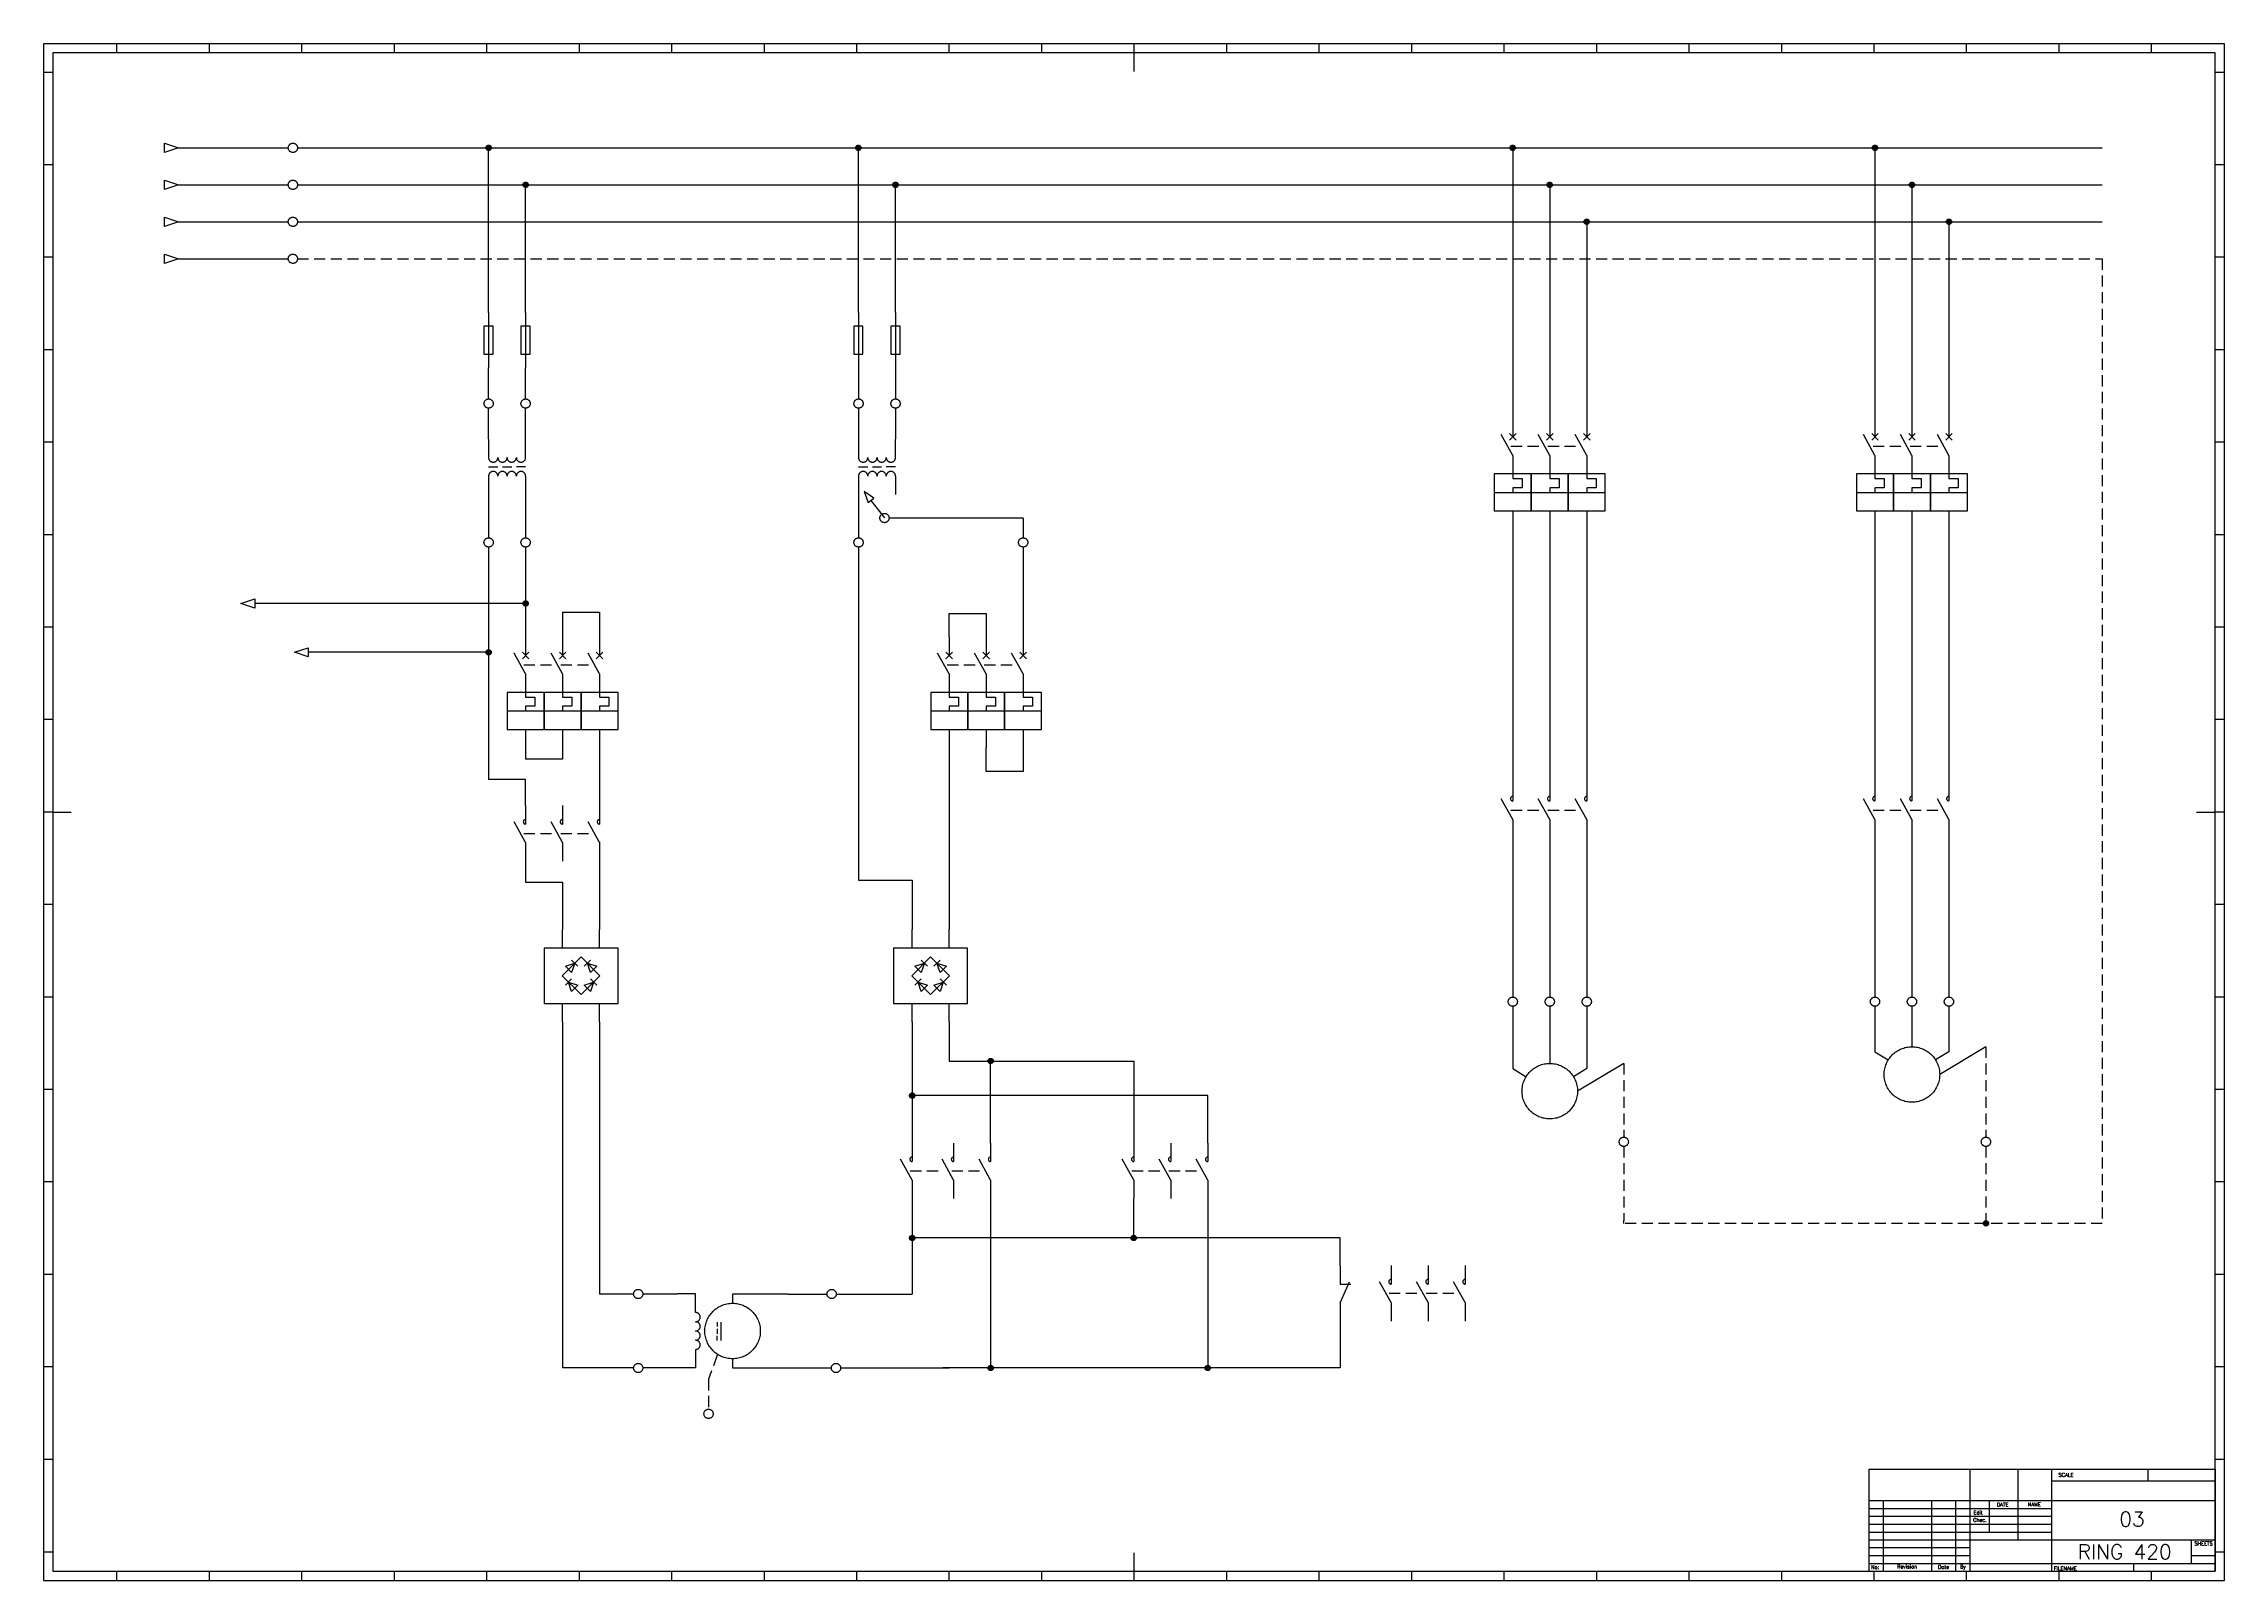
# Paper-space layout 'IEC A0 Title Block' of a CAD drawing. Extents: x 5 to 1184, y 5 to 836.
# The model-space entities are those that its viewports show. They can reach past a viewport. Long polylines and large blocks are cut down to what shows.
import ezdxf
from ezdxf.enums import TextEntityAlignment as Align

# ---------------------------------------------------------------- set-up
doc = ezdxf.new("R2010")
doc.units = 0
doc.header["$LTSCALE"] = 12
doc.linetypes.add('DASHED', pattern=[0.75, 0.5, -0.25])
for name, color, linetype in [('025', 1, 'Continuous'), ('035', 5, 'Continuous'), ('07', 7, 'Continuous'), ('DESC', 1, 'Continuous'), ('DESCCHILD', 20, 'Continuous'), ('LINK', 9, 'DASHED'), ('MISC', 2, 'Continuous'), ('RED_2.5mm^2', 1, 'Continuous'), ('SYMS', 7, 'Continuous'), ('TAGS', 51, 'Continuous'), ('TERMS', 4, 'Continuous'), ('WIRENO', 70, 'Continuous'), ('WIREREF', 61, 'Continuous'), ('WIREREF_DEST', 61, 'Continuous'), ('XREF', 7, 'Continuous'), ('XREFCHILD', 134, 'Continuous')]:
    doc.layers.add(name, color=color, linetype=linetype)
doc.styles.add('ISO Proportional', font='isocp.shx')
doc.styles.add('WD', font='romans.shx')
doc.styles.add('WD_IEC', font='isocp2.shx', dxfattribs={"width": 0.9, "height": 4})

psp = doc.layouts.new('IEC A0 Title Block')

msp = doc.modelspace()

# ---------------------------------------------------------------- texts
at = {"layer": 'RED_2.5mm^2', "char_height": 7, "attachment_point": 1}
for insert in [(216.4, 651.3), (476.8, 652.1), (276.3, 577.7), (413.8, 578.1), (765.7, 329.2), (964.1, 329), (320.2, 189.4), (428.7, 189.4)]:
    msp.add_mtext_dynamic_manual_height_columns('{\\fArial|b0|i0|c0|p34;\\C0;X1}', width=22.241, gutter_width=35, heights=[0], dxfattribs=dict(at, insert=insert))

# ---------------------------------------------------------------- blocks, each defined once
blk = doc.blocks.new('IEC_border_a0')
at = {"layer": '035', "color": 0}
for p, q in [((0, 841), (0, 0)), ((1189, 841), (0, 841)), ((105, 841), (105, 836)), ((1189, 0), (1189, 841)), ((44.5, 836), (44.5, 831)), ((94.5, 836), (94.5, 831)), ((144.5, 836), (144.5, 831)), ((194.5, 836), (194.5, 831)), ((244.5, 836), (244.5, 831)), ((294.5, 836), (294.5, 831)), ((344.5, 836), (344.5, 831)), ((394.5, 836), (394.5, 831)), ((444.5, 836), (444.5, 831)), ((494.5, 836), (494.5, 831)), ((544.5, 836), (544.5, 831)), ((594.5, 836), (594.5, 831)), ((644.5, 836), (644.5, 831)), ((694.5, 836), (694.5, 831)), ((744.5, 836), (744.5, 831)), ((794.5, 836), (794.5, 831)), ((844.5, 836), (844.5, 831)), ((894.5, 836), (894.5, 831)), ((944.5, 836), (944.5, 831)), ((994.5, 836), (994.5, 831)), ((1044.5, 836), (1044.5, 831)), ((1094.5, 836), (1094.5, 831)), ((1144.5, 836), (1144.5, 831)), ((10, 820.5), (5, 820.5)), ((1184, 820.5), (1179, 820.5)), ((10, 770.5), (5, 770.5)), ((1184, 770.5), (1179, 770.5)), ((10, 720.5), (5, 720.5)), ((1184, 720.5), (1179, 720.5)), ((10, 670.5), (5, 670.5)), ((1184, 670.5), (1179, 670.5)), ((10, 620.5), (5, 620.5)), ((1184, 620.5), (1179, 620.5)), ((0, 594), (5, 594)), ((10, 570.5), (5, 570.5)), ((1184, 570.5), (1179, 570.5)), ((10, 520.5), (5, 520.5)), ((1184, 520.5), (1179, 520.5)), ((10, 470.5), (5, 470.5)), ((1184, 470.5), (1179, 470.5)), ((10, 420.5), (5, 420.5)), ((1184, 420.5), (1179, 420.5)), ((1184, 420.5), (1179, 420.5)), ((10, 370.5), (5, 370.5)), ((1184, 370.5), (1179, 370.5)), ((10, 320.5), (5, 320.5)), ((1184, 320.5), (1179, 320.5)), ((0, 297), (5, 297)), ((10, 270.5), (5, 270.5)), ((1184, 270.5), (1179, 270.5)), ((1184, 270.5), (1179, 270.5)), ((10, 220.5), (5, 220.5)), ((1184, 220.5), (1179, 220.5)), ((10, 170.5), (5, 170.5)), ((1184, 170.5), (1179, 170.5)), ((10, 120.5), (5, 120.5)), ((1184, 120.5), (1179, 120.5)), ((10, 70.5), (5, 70.5)), ((1184, 70.5), (1179, 70.5)), ((10, 20.4), (5.1, 20.4)), ((1184, 20.4), (1179, 20.4)), ((0, 0), (1189, 0)), ((44.5, 10), (44.5, 5)), ((94.5, 10), (94.5, 5)), ((144.5, 10), (144.5, 5)), ((194.5, 10), (194.5, 5)), ((210, 0), (210, 5)), ((244.5, 10), (244.5, 5)), ((294.5, 10), (294.5, 5)), ((344.5, 10), (344.5, 5)), ((394.5, 10), (394.5, 5)), ((400, 0), (400, 5)), ((444.5, 10), (444.5, 5)), ((494.5, 10), (494.5, 5)), ((544.5, 10), (544.5, 5)), ((590, 0), (590, 5)), ((594.5, 10), (594.5, 5)), ((644.5, 10), (644.5, 5)), ((694.5, 10), (694.5, 5)), ((744.5, 10), (744.5, 5)), ((744.5, 10), (744.5, 5)), ((794.5, 10), (794.5, 5)), ((794.5, 0), (794.5, 5)), ((844.5, 10), (844.5, 5)), ((894.5, 10), (894.5, 5)), ((944.5, 10), (944.5, 5)), ((994.5, 10), (994.5, 5)), ((999, 0), (999, 5)), ((1044.5, 10), (1044.5, 5)), ((1094.5, 10), (1094.5, 5)), ((1144.5, 10), (1144.5, 5))]:
    blk.add_line(p, q, dxfattribs=at)
blk.add_lwpolyline([(10, 10), (1179, 10), (1179, 831), (10, 831)], close=True, dxfattribs=at)
at = {"layer": '07', "color": 0}
for p, q in [((594.5, 831), (594.5, 821)), ((10, 420.5), (20, 420.5)), ((1169, 420.5), (1179, 420.5)), ((594.5, 20), (594.5, 10))]:
    blk.add_line(p, q, dxfattribs=at)
blk.add_lwpolyline([(5, 5), (1184, 5), (1184, 836), (5, 836)], close=True, dxfattribs=at)
at = {"layer": '035', "color": 0, "style": 'ISO Proportional'}
for s, p in [('1', (18.3, 831.5)), ('2', (68.2, 831.5)), ('3', (118.2, 831.5)), ('4', (167.9, 831.5)), ('5', (218.3, 831.5)), ('6', (268.2, 831.5)), ('7', (318.2, 831.5)), ('8', (368.4, 831.5)), ('9', (418.5, 831.5)), ('10', (467.7, 831.5)), ('11', (517.5, 831.5)), ('12', (567.5, 831.5)), ('13', (618.4, 831.5)), ('14', (668.5, 831.5)), ('15', (717.7, 831.5)), ('16', (767.5, 831.5)), ('17', (817.7, 831.5)), ('18', (867.5, 831.5)), ('19', (917.5, 831.5)), ('20', (968.4, 831.5)), ('21', (1018.5, 831.5)), ('22', (1067.7, 831.5)), ('23', (1117.5, 831.5)), ('24', (1167.5, 831.5)), ('A', (6, 793.8)), ('A', (1180, 793.8)), ('B', (6, 743.8)), ('B', (1180, 743.8)), ('C', (6, 693.8)), ('C', (1180, 693.8)), ('D', (6, 643.8)), ('D', (1180, 643.8)), ('E', (6, 593.8)), ('E', (1180, 593.8)), ('F', (6, 543.8)), ('F', (1180, 543.8)), ('G', (6, 493.8)), ('G', (1180, 493.8)), ('H', (6, 443.8)), ('H', (1180, 443.8)), ('J', (6, 393.8)), ('J', (1180, 393.8)), ('K', (6, 343.8)), ('K', (1180, 343.8)), ('L', (6, 293.7)), ('L', (1180, 293.7)), ('M', (6, 243.7)), ('M', (1180, 243.7)), ('N', (6, 193.7)), ('N', (1180, 193.7)), ('P', (6, 143.7)), ('P', (1180, 143.7)), ('Q', (6, 93.7)), ('Q', (1180, 93.7)), ('R', (6.1, 43.7)), ('R', (1180, 43.7)), ('1', (18.3, 5.5)), ('2', (68.2, 5.5)), ('3', (118.2, 5.5)), ('4', (167.9, 5.5)), ('5', (218.3, 5.5)), ('6', (268.2, 5.5)), ('7', (318.2, 5.5)), ('8', (368.4, 5.5)), ('9', (418.5, 5.5)), ('10', (467.7, 5.5)), ('11', (517.5, 5.5)), ('12', (567.5, 5.5)), ('13', (618.4, 5.5)), ('14', (668.5, 5.5)), ('15', (717.7, 5.5)), ('16', (767.5, 5.5)), ('17', (817.7, 5.5)), ('18', (867.5, 5.5)), ('19', (917.5, 5.5)), ('20', (968.4, 5.5)), ('21', (1018.5, 5.5)), ('22', (1067.7, 5.5)), ('23', (1117.5, 5.5)), ('24', (1167.5, 5.5))]:
    blk.add_text(s, height=3.5, dxfattribs=at).set_placement(p)
blk = doc.blocks.new('IEC_tblock_a0')
at = {"layer": '035'}
for p, q in [((-106.6, 55.2), (-106.6, 17)), ((-88.4, 48.9), (0, 48.9)), ((-36.4, 55.2), (-36.4, 48.9)), ((-179.4, 38.2), (-179.4, 0)), ((-153.4, 38.2), (-153.4, 0)), ((-140.4, 38.2), (-140.4, 0)), ((-122.2, 38.2), (-122.2, 21.2)), ((-187.2, 34), (-88.4, 34)), ((-187.2, 29.8), (-88.4, 29.8)), ((-187.2, 25.5), (-88.4, 25.5)), ((-187.2, 21.2), (-88.4, 21.2)), ((-187.2, 17), (-132.6, 17)), ((-187.2, 12.8), (-132.6, 12.8)), ((-187.2, 8.5), (-132.6, 8.5)), ((-187.2, 4.2), (0, 4.2)), ((-44.2, 4.2), (-44.2, 0)), ((-13, 8.5), (0, 8.5))]:
    blk.add_line(p, q, dxfattribs=at)
at = {"layer": '07'}
for p, q in [((-187.2, 55.2), (0, 55.2)), ((-187.2, 55.2), (-187.2, 0)), ((-132.6, 55.2), (-132.6, 0)), ((-88.4, 55.2), (-88.4, 0)), ((0, 55.2), (0, 0)), ((-187.2, 38.2), (0, 38.2)), ((-132.6, 17), (0, 17)), ((-13, 17), (-13, 4.2)), ((-187.2, 0), (0, 0))]:
    blk.add_line(p, q, dxfattribs=at)
at = {"style": 'WD'}
for tag, p in [('SCALE', (-69.9, 51.1)), ('SH', (-8.7, 10.1)), ('FILENAME', (-68.1, 0.8))]:
    blk.add_attdef(tag, p, '', height=2, dxfattribs=at)
for tag, height, p in [('CKDATE', 2, (-114.9, 26.6)), ('EDDATE', 2, (-115, 30.8)), ('EDBY', 2, (-98, 30.9)), ('CKBY', 2, (-97.9, 26.3)), ('PROJDESC', 5, (-45.9, 29.2)), ('DWGDESC', 5, (-44.9, 19.7)), ('DWGNO', 3.5, (-48.5, 9.5))]:
    blk.add_attdef(tag, text='', height=height, dxfattribs=at).set_placement(p, align=Align.CENTER)
at = {"style": 'WD', "flags": 1}
blk.add_attdef('WD_TB', (-120.9, 11.9), '', height=2, dxfattribs=at)
at = {"layer": '025', "style": 'WD'}
for s, p in [('SCALE', (-80.6, 51.1)), ('NAME', (-97.7, 35.1)), ('No:', (-183.8, 1.2)), ('Revision', (-166.5, 1.5)), ('Date', (-146.8, 1.3)), ('By', (-136.3, 1.4))]:
    blk.add_text(s, height=2, dxfattribs=at).set_placement(p, align=Align.CENTER)
for s, p in [('DATE', (-118, 35)), ('Chec.', (-130.8, 26.7)), ('Edit', (-130.6, 30.7)), ('SHEETS', (-11.2, 14)), ('FILENAME', (-87.2, 0.6))]:
    blk.add_text(s, height=2, dxfattribs=at).set_placement(p)
blk = doc.blocks.new('VXF1')
for p, q in [((0, 0), (0, -5)), ((10, -5), (10, 0)), ((0, -7.5), (2.5, -7.5)), ((0, -10), (0, -15)), ((3.75, -7.5), (6.25, -7.5)), ((10, -7.5), (7.5, -7.5)), ((10, -10), (10, -15))]:
    blk.add_line(p, q)
for centre, start, end in [((1.25, -5), 180, 0), ((3.75, -5), 180, 0), ((6.25, -5), 180, 0), ((8.75, -5), 180, 0), ((1.25, -10), 0, 180), ((3.75, -10), 0, 180), ((6.25, -10), 0, 180), ((8.75, -10), 0, 180)]:
    blk.add_arc(centre, 1.25, start, end)
at = {"style": 'WD_IEC'}
for tag, p in [('INST', (-5.5, 5.25)), ('TAG1', (-5.5, -1.75)), ('LOC', (-5.5, 1.75)), ('DESC1', (-5.5, -6.35)), ('DESC3', (-5.5, -13.35)), ('DESC2', (-5.5, -9.85))]:
    blk.add_attdef(tag, text='', height=2.5, dxfattribs=at).set_placement(p, align=Align.RIGHT)
at = {"style": 'WD_IEC', "flags": 1}
for tag, p, height in [('X2TERM01', (0, 0), 0.32), ('X2TERM02', (10, 0), 0.32), ('MFG', (12.75, -1), 1.5), ('X2TERM05', (5, -5), 0.32), ('CAT', (12.75, -3.5), 1.5), ('X8TERM06', (5, -10), 0.32), ('ASSYCODE', (11, -11.5), 1), ('X8TERM03', (0, -15), 0.32), ('X8TERM04', (10, -15), 0.32), ('FAMILY', (11, -13), 1), ('CATDESC', (11, -14.5), 1)]:
    blk.add_attdef(tag, p, '', height=height, dxfattribs=at)
at = {"style": 'WD_IEC'}
for tag, p in [('TERM01', (-1, 0)), ('TERM05', (4, 0)), ('TERM02', (9, 0))]:
    blk.add_attdef(tag, text='', height=2, rotation=90, dxfattribs=at).set_placement(p, align=Align.RIGHT)
for tag, p in [('TERM03', (-1, -15)), ('TERM06', (4, -15)), ('TERM04', (9, -15))]:
    blk.add_attdef(tag, p, '', height=2, rotation=90, dxfattribs=at)
at = {"lineweight": 15, "style": 'WD_IEC'}
for tag, p in [('RATING1', (-5.5, -16.85)), ('RATING2', (-5.5, -20.35)), ('XREF', (-5.5, -23.85))]:
    blk.add_attdef(tag, text='', height=2.5, dxfattribs=at).set_placement(p, align=Align.RIGHT)
blk = doc.blocks.new('VFU1')
blk.add_line((0, 7.5), (0, -7.5))
blk.add_lwpolyline([(-1.25, 3.75), (-1.25, -3.75), (1.25, -3.75), (1.25, 3.75)], close=True)
at = {"style": 'WD_IEC'}
for tag, p in [('INST', (-5.25, 7.75)), ('LOC', (-5.25, 4.25)), ('TAG1', (-5.25, 0.75)), ('RATING1', (-5.25, -3.75)), ('XREF', (-5.25, -7.75)), ('DESC1', (-5.25, -11.6)), ('DESC3', (-5.25, -18.6)), ('DESC2', (-5.25, -15.1))]:
    blk.add_attdef(tag, text='', height=2.5, dxfattribs=at).set_placement(p, align=Align.RIGHT)
blk.add_attdef('TERM01', text='', height=2, rotation=90, dxfattribs=at).set_placement((-1, 7.5), align=Align.RIGHT)
at = {"style": 'WD_IEC', "flags": 1}
for tag, p, height in [('X2TERM01', (0, 7.5), 0.32), ('MFG', (2.75, 6.5), 1.5), ('X4LINK', (-1.25, 0), 0.32), ('X1LINK', (1.25, 0), 0.32), ('CAT', (2.75, 4), 1.5), ('ASSYCODE', (2.25, -4), 1), ('FAMILY', (2.25, -5.5), 1), ('X8TERM02', (0, -7.5), 0.32), ('CATDESC', (2.25, -7), 1)]:
    blk.add_attdef(tag, p, '', height=height, dxfattribs=at)
at = {"style": 'WD_IEC'}
blk.add_attdef('TERM02', (-1, -7.5), '', height=2, rotation=90, dxfattribs=at)
blk = doc.blocks.new('VMS21P')
for p, q in [((0, 7.5), (0, 2.5)), ((0, -2.5), (-3.12, 3.12)), ((0, -2.5), (0, -7.5))]:
    blk.add_line(p, q)
blk.add_arc((0, 3.12), 0.625, 90, 270)
at = {"style": 'WD_IEC'}
for tag, p in [('INST', (-5.25, 6.75)), ('LOC', (-5.25, 3.75)), ('TAG2', (-5.25, 0.75)), ('DESC1', (-5.25, -6.75)), ('XREF', (-5.25, -3.75)), ('DESC3', (-5.25, -12.75)), ('DESC2', (-5.25, -9.75))]:
    blk.add_attdef(tag, text='', height=2.5, dxfattribs=at).set_placement(p, align=Align.RIGHT)
blk.add_attdef('TERM01', text='', height=2, rotation=90, dxfattribs=at).set_placement((-1, 7.5), align=Align.RIGHT)
at = {"style": 'WD_IEC', "flags": 1}
for tag, p, height in [('X2TERM01', (0, 7.5), 0.32), ('X4LINK', (-2.91, 0), 0.32), ('X1LINK', (-0.5, 0), 0.32), ('CONTACT', (4, -3.5), 1), ('FAMILY', (4, -5), 1), ('X8TERM02', (0, -7.5), 0.32)]:
    blk.add_attdef(tag, p, '', height=height, dxfattribs=at)
at = {"style": 'WD_IEC'}
blk.add_attdef('TERM02', (-1, -7.5), '', height=2, rotation=90, dxfattribs=at)
blk = doc.blocks.new('VMO1M12')
for p, q in [((-10, 15), (-10, 0)), ((10, 0), (10, 15)), ((-10, 0), (-7.5, 0)), ((7.5, 0), (10, 0)), ((-2.43, -3.19), (2.57, -3.19)), ((-2.43, -4.19), (-1.18, -4.19)), ((-0.58, -4.19), (0.72, -4.19)), ((2.57, -4.19), (1.32, -4.19)), ((-5, -10), (-10.02, -10)), ((-10.02, -10), (-10.02, -15)), ((5, -10), (10, -10)), ((10, -10), (10, -15))]:
    blk.add_line(p, q)
blk.add_circle((0, 0), 7.5)
for centre in [(-3.75, -10), (-1.25, -10), (1.25, -10), (3.75, -10)]:
    blk.add_arc(centre, 1.25, 0, 180)
at = {"style": 'WD_IEC'}
for tag, p in [('TERM01', (-10.52, 14.94)), ('TERM02', (9.48, 14.94))]:
    blk.add_attdef(tag, text='', height=2, rotation=90, dxfattribs=at).set_placement(p, align=Align.RIGHT)
at = {"style": 'WD_IEC', "flags": 1}
for tag, p, height in [('X2TERM01', (-10, 15), 0.32), ('X2TERM02', (10, 15), 0.32), ('MFG', (10.83, 2.04), 1.5), ('CAT', (10.83, -0.02), 1.5), ('ASSYCODE', (10.72, -2.6), 1), ('FAMILY', (10.72, -4.1), 1), ('CATDESC', (10.72, -5.6), 1)]:
    blk.add_attdef(tag, p, '', height=height, dxfattribs=at)
at = {"style": 'WD_IEC'}
for tag, p in [('INST', (-16.04, 9.25)), ('LOC', (-16.04, 6.25)), ('RATING1', (-16.04, -0.8)), ('TAG1', (-16.04, 3.25)), ('DESC1', (-16.04, -8.1)), ('DESC3', (-16.04, -14.1)), ('DESC2', (-16.04, -11.1))]:
    blk.add_attdef(tag, text='', height=2.5, dxfattribs=at).set_placement(p, align=Align.RIGHT)
blk.add_attdef('M', text='', height=2.5, dxfattribs=at).set_placement((-0.03, -0.03), align=Align.CENTER)
at = {"lineweight": 15, "style": 'WD_IEC'}
for tag, p in [('XREF', (-16.04, -5.1)), ('WDTAGALT', (-16.04, -17.11))]:
    blk.add_attdef(tag, text='', height=2.5, dxfattribs=at).set_placement(p, align=Align.RIGHT)
at = {"style": 'WD_IEC'}
for tag, p in [('TERM03', (-10.52, -14.83)), ('TERM04', (12.37, -14.83))]:
    blk.add_attdef(tag, p, '', height=2, rotation=90, dxfattribs=at)
at = {"style": 'WD_IEC', "flags": 1}
for tag, p in [('X8TERM03', (-10.02, -15)), ('X8TERM04', (10, -15))]:
    blk.add_attdef(tag, p, '', height=0.32, rotation=270, dxfattribs=at)
blk = doc.blocks.new('VDI1')
for p, q in [((0, -2.5), (-2.5, 2.5)), ((-2.5, 2.5), (2.5, 2.5)), ((0, 7.5), (0, -7.5)), ((2.5, 2.5), (0, -2.5)), ((-2.5, -2.5), (2.5, -2.5))]:
    blk.add_line(p, q)
at = {"style": 'WD_IEC'}
for tag, p in [('INST', (-5.5, 10.25)), ('TAG1', (-5.5, 3.25)), ('LOC', (-5.5, 6.75)), ('DESC3', (-5.5, -13.35)), ('DESC2', (-5.5, -9.85)), ('DESC1', (-5.5, -6.35))]:
    blk.add_attdef(tag, text='', height=2.5, dxfattribs=at).set_placement(p, align=Align.RIGHT)
at = {"style": 'WD_IEC', "flags": 9}
for tag, p in [('MFG', (-5.5, -0.25)), ('CAT', (-5.5, -2.75))]:
    blk.add_attdef(tag, text='', height=1.5, dxfattribs=at).set_placement(p, align=Align.RIGHT)
at = {"style": 'WD_IEC'}
blk.add_attdef('TERM01', text='', height=2, rotation=90, dxfattribs=at).set_placement((-1, 7.5), align=Align.RIGHT)
blk.add_attdef('TERM02', (-1, -7.5), '', height=2, rotation=90, dxfattribs=at)
at = {"style": 'WD_IEC', "flags": 1}
for tag, p, height in [('X2TERM01', (0, 7.5), 0.32), ('X8TERM02', (0, -7.5), 0.32), ('ASSYCODE', (1, -4), 1), ('WDBLKNAM', (1, -8.5), 1), ('FAMILY', (1, -5.5), 1), ('CATDESC', (1, -7), 1)]:
    blk.add_attdef(tag, p, '', height=height, dxfattribs=at)
blk = doc.blocks.new('VIN1G1')
for p, q in [((0, 7.5), (0, 12.5)), ((9.98, 7.5), (9.98, 12.5)), ((14.99, 7.5), (-5.01, 7.5)), ((-5.01, 7.5), (-5.01, -7.5)), ((14.99, -7.5), (14.99, 7.5)), ((14.99, -7.5), (14.99, 7.5)), ((-5.01, -7.5), (14.99, -7.5)), ((0, -12.5), (0, -7.5)), ((9.98, -12.5), (9.98, -7.5))]:
    blk.add_line(p, q)
at = {"layer": 'SYMS'}
for p, xscale, yscale, zscale, rotation in [((2.44, 2.55), 0.4803562191925241, 0.4803562191925241, 0.4803562191925241, 135), ((7.54, 2.55), 0.4803562191925241, 0.4803562191925241, 0.4803562191925241, 225.0000000000001), ((2.44, -2.55), 0.480356219192524, 0.480356219192524, 0.480356219192524, 224.9999999999999), ((7.54, -2.55), 0.480356219192524, 0.480356219192524, 0.480356219192524, 135)]:
    blk.add_blockref('VDI1', p, dxfattribs=dict(at, xscale=xscale, yscale=yscale, zscale=zscale, rotation=rotation))
at = {"style": 'WD_IEC'}
for tag, p in [('INST', (-6.14, 10.12)), ('TAG1', (-6.14, 4.12)), ('LOC', (-6.14, 7.12)), ('RATING1', (-5.97, 0.36)), ('DESC1', (-6.14, -6.22)), ('DESC3', (-6.14, -12.22)), ('DESC2', (-6.14, -9.22)), ('WDTAGALT', (-6.14, -15.22))]:
    blk.add_attdef(tag, text='', height=2.5, dxfattribs=at).set_placement(p, align=Align.RIGHT)
for tag, p in [('TERM01', (-1, 12.23)), ('TERM02', (8.98, 12.5))]:
    blk.add_attdef(tag, text='', height=2, rotation=90, dxfattribs=at).set_placement(p, align=Align.RIGHT)
at = {"style": 'WD_IEC', "flags": 1}
for tag, p, height in [('X2TERM01', (0, 12.5), 0.32), ('X2TERM02', (9.98, 12.5), 0.32), ('MFG', (15.53, 6.06), 1.5), ('X1LINK', (14.99, 0), 0.32), ('CAT', (15.53, 3.56), 1.5), ('X4LINK', (-5.01, -0.61), 0.32), ('ASSYCODE', (15.61, -4.38), 1), ('FAMILY', (15.61, -5.88), 1), ('CATDESC', (15.61, -7.38), 1), ('X8TERM03', (0, -12.5), 0.32), ('X8TERM04', (9.98, -12.5), 0.32)]:
    blk.add_attdef(tag, p, '', height=height, dxfattribs=at)
at = {"style": 'WD_IEC'}
for tag, p in [('TERMDESC01', (-0.01, 5.55)), ('TERMDESC02', (9.98, 5.55)), ('TERMDESC03', (-0.01, -5.52)), ('TERMDESC04', (9.98, -5.52))]:
    blk.add_attdef(tag, text='', height=2, dxfattribs=at).set_placement(p, align=Align.MIDDLE)
at = {"lineweight": 15, "style": 'WD_IEC'}
blk.add_attdef('XREF', text='', height=2.5, dxfattribs=at).set_placement((-6.14, -3.22), align=Align.RIGHT)
at = {"style": 'WD_IEC'}
for tag, p in [('TERM03', (-1, -12.96)), ('TERM04', (8.98, -12.96))]:
    blk.add_attdef(tag, p, '', height=2, rotation=90, dxfattribs=at)
blk = doc.blocks.new('WDDOT')
for radius in [0.72, 0.449, 0.223]:
    blk.add_circle((0, 0), radius)
blk = doc.blocks.new('VT0002')
blk.add_circle((0, 0), 1.25)
at = {"style": 'WD_IEC'}
for tag, p in [('INST', (-2.25, 6.5)), ('LOC', (-2.25, 3.5)), ('DESC1', (-2.25, -6.25)), ('DESC3', (-2.25, -12.25)), ('DESC2', (-2.25, -9.25))]:
    blk.add_attdef(tag, text='', height=2.5, dxfattribs=at).set_placement(p, align=Align.RIGHT)
at = {"style": 'WD_IEC', "flags": 1}
for tag, p, height in [('ASSYCODE', (2.75, 10.75), 1), ('CATDESC', (2.75, 9.25), 1), ('MFG', (2.75, 7.25), 1.5), ('CAT', (2.75, 4.75), 1.5), ('X4PIN01', (-1.25, 1), 0.25), ('X4TERM01', (-1.25, 0), 0.25), ('X4TERMDESC01', (-1.25, 0.5), 0.4), ('STRIPSEQ', (0, 0), 0.025), ('X2PIN01', (0, 2.25), 0.25), ('X2TERM01', (0, 1.25), 0.25), ('X8PIN01', (0, -0.25), 0.25), ('X2TERMDESC01', (0, 1.75), 0.4), ('X1PIN01', (1.25, 1), 0.25), ('X1TERM01', (1.25, 0), 0.25), ('X1TERMDESC01', (1.25, 0.5), 0.4), ('LINKTERM', (0, -0.04), 0.025), ('X8TERM01', (0, -1.25), 0.25), ('X8TERMDESC01', (0, -0.75), 0.4)]:
    blk.add_attdef(tag, p, '', height=height, dxfattribs=at)
at = {"style": 'WD_IEC', "flags": 8}
for tag, height, p in [('TAGSTRIP', 2.5, (-2.25, 0.5)), ('TERM01', 2, (-2.25, -3.25))]:
    blk.add_attdef(tag, text='', height=height, dxfattribs=at).set_placement(p, align=Align.RIGHT)
blk = doc.blocks.new('Q020401U')
for p, q in [((0, -2.5), (-0.5, -4)), ((0.5, -4), (0, -2.5)), ((-0.5, -4), (0.5, -4)), ((0, -4), (0, -7))]:
    blk.add_line(p, q)
blk.add_solid([(-0.5, -4), (0.5, -4), (0, -2.5)])
blk = doc.blocks.new('VCB11THI')
for p, q in [((0, 7.5), (0, 2.5)), ((0, -2.5), (-3.12, 3.12)), ((-0.88, 3.38), (0.88, 1.62)), ((-0.88, 1.62), (0.88, 3.38)), ((0, -2.5), (0, -8.75)), ((0, -8.75), (2.5, -8.75)), ((0, -11.25), (0, -12.5)), ((2.5, -11.25), (0, -11.25)), ((2.5, -8.75), (2.5, -11.25)), ((-5, -12.5), (5, -12.5)), ((0, -17.5), (0, -22.5))]:
    blk.add_line(p, q)
blk.add_lwpolyline([(-5, -7.5), (-5, -17.5), (5, -17.5), (5, -7.5)], close=True)
at = {"style": 'WD_IEC'}
for tag, p in [('INST', (-8, 5.25)), ('TAG1', (-8, -1.75)), ('LOC', (-8, 1.75)), ('RATING1', (-8, -6.35)), ('DESC2', (-8, -17.85)), ('DESC1', (-8, -14.35)), ('DESC3', (-8, -21.35))]:
    blk.add_attdef(tag, text='', height=2.5, dxfattribs=at).set_placement(p, align=Align.RIGHT)
blk.add_attdef('TERM01', text='', height=2, rotation=90, dxfattribs=at).set_placement((-1, 7.5), align=Align.RIGHT)
at = {"style": 'WD_IEC', "flags": 1}
for tag, p, height in [('X2TERM01', (0, 7.5), 0.32), ('MFG', (2.75, 6.5), 1.5), ('X4LINK', (-2, 0), 0.32), ('X1LINK', (-0.5, 0), 0.32), ('CAT', (2.75, 4), 1.5), ('COMMON', (-3.75, -8.75), 1), ('X8TERM02', (0, -22.5), 0.32), ('ASSYCODE', (1, -19), 1), ('FAMILY', (1, -20.5), 1), ('CATDESC', (1, -22), 1)]:
    blk.add_attdef(tag, p, '', height=height, dxfattribs=at)
at = {"lineweight": 15, "style": 'WD_IEC'}
blk.add_attdef('XREF', text='', height=2.5, dxfattribs=at).set_placement((-8, -10.35), align=Align.RIGHT)
at = {"style": 'WD_IEC'}
blk.add_attdef('TERM02', (-1, -22.5), '', height=2, rotation=90, dxfattribs=at)
at = {"linetype": 'Continuous', "style": 'WD_IEC'}
blk.add_attdef('T', text='', height=2.5, dxfattribs=at).set_placement((0, -15), align=Align.MIDDLE_CENTER)
blk = doc.blocks.new('VCB21THI')
for p, q in [((0, 7.5), (0, 2.5)), ((0, -2.5), (-3.12, 3.12)), ((-0.88, 3.38), (0.88, 1.62)), ((-0.88, 1.62), (0.88, 3.38)), ((0, -2.5), (0, -8.75)), ((0, -8.75), (2.5, -8.75)), ((0, -11.25), (0, -12.5)), ((2.5, -11.25), (0, -11.25)), ((2.5, -8.75), (2.5, -11.25)), ((-5, -12.5), (5, -12.5)), ((0, -17.5), (0, -22.5))]:
    blk.add_line(p, q)
blk.add_lwpolyline([(-5, -7.5), (-5, -17.5), (5, -17.5), (5, -7.5)], close=True)
at = {"style": 'WD_IEC'}
for tag, p in [('INST', (-8, 5.25)), ('TAG2', (-8, -1.75)), ('LOC', (-8, 1.75)), ('DESC2', (-8, -17.85)), ('DESC1', (-8, -14.35)), ('DESC3', (-8, -21.35))]:
    blk.add_attdef(tag, text='', height=2.5, dxfattribs=at).set_placement(p, align=Align.RIGHT)
blk.add_attdef('TERM01', text='', height=2, rotation=90, dxfattribs=at).set_placement((-1, 7.5), align=Align.RIGHT)
at = {"style": 'WD_IEC', "flags": 1}
for tag, p, height in [('X2TERM01', (0, 7.5), 0.32), ('X4LINK', (-2, 0), 0.32), ('X1LINK', (-0.5, 0), 0.32), ('CONTACT', (-5, -7.5), 1), ('X8TERM02', (0, -22.5), 0.32), ('FAMILY', (1, -20.5), 1)]:
    blk.add_attdef(tag, p, '', height=height, dxfattribs=at)
blk.add_attdef('RATING1', text='', height=2.5, dxfattribs=at).set_placement((-8, -6.35), align=Align.RIGHT)
at = {"lineweight": 15, "style": 'WD_IEC'}
blk.add_attdef('XREF', text='', height=2.5, dxfattribs=at).set_placement((-8, -10.35), align=Align.RIGHT)
at = {"style": 'WD_IEC'}
blk.add_attdef('TERM02', (-1, -22.5), '', height=2, rotation=90, dxfattribs=at)
at = {"linetype": 'Continuous', "style": 'WD_IEC'}
blk.add_attdef('T', text='', height=2.5, dxfattribs=at).set_placement((0, -15), align=Align.MIDDLE_CENTER)
blk = doc.blocks.new('VMO14')
blk.add_line((20, 7.5), (7.5, 0))
blk.add_circle((0, 0), 7.5)
at = {"style": 'WD_IEC'}
for tag, p in [('INST', (-15.5, 12.75)), ('TAG1', (-15.5, 5.75)), ('LOC', (-15.5, 9.25)), ('DESC2', (-15.5, -2)), ('DESC1', (-15.5, 1.5)), ('DESC3', (-15.5, -5.5)), ('RATING2', (-15.5, -12.5)), ('RATING1', (-15.5, -9)), ('RATING3', (-15.5, -16))]:
    blk.add_attdef(tag, text='', height=2.5, dxfattribs=at).set_placement(p, align=Align.RIGHT)
blk.add_attdef('TERM02', (-0.81, 7.4), '', height=2, rotation=90, dxfattribs=at)
at = {"style": 'WD_IEC', "flags": 1}
for tag, p, height in [('X2TERM02', (0, 7.5), 0.32), ('X2TERM04', (20, 7.5), 0.32), ('MFG', (22.75, 9), 1.5), ('CAT', (22.75, 6.5), 1.5), ('X4LINK', (-7.5, 0), 0.32), ('X0TERM01', (-6.4, 3.9), 0.32), ('X0TERM03', (6.4, 3.9), 0.32), ('X1LINK', (7.5, 0), 0.32), ('ASSYCODE', (1, -9), 1), ('FAMILY', (1, -10.5), 1), ('CATDESC', (1, -12), 1)]:
    blk.add_attdef(tag, p, '', height=height, dxfattribs=at)
at = {"style": 'WD_IEC'}
for tag, p in [('TERM04', (19, 10)), ('TERM01', (-7.47, 4.61)), ('TERM03', (9.66, 4.61))]:
    blk.add_attdef(tag, text='', height=2, rotation=90, dxfattribs=at).set_placement(p, align=Align.RIGHT)
for tag, p in [('M', (-0.06, 1.67)), ('3~', (0.05, -3.33))]:
    blk.add_attdef(tag, text='', height=2.5, dxfattribs=at).set_placement(p, align=Align.CENTER)
at = {"lineweight": 15, "style": 'WD_IEC'}
blk.add_attdef('XREF', text='', height=2.5, dxfattribs=at).set_placement((-15.5, -19.5), align=Align.RIGHT)
blk = doc.blocks.new('VMS22')
for p, q in [((0, 7.5), (0, 2.5)), ((0, -2.5), (2.5, 3.12)), ((0, 2.5), (2.87, 2.5)), ((0, -2.5), (0, -7.5))]:
    blk.add_line(p, q)
at = {"style": 'WD_IEC'}
for tag, p in [('INST', (-5.25, 6.75)), ('LOC', (-5.25, 3.75)), ('TAG2', (-5.25, 0.75)), ('DESC1', (-5.25, -6.75)), ('XREF', (-5.25, -3.75)), ('DESC3', (-5.25, -12.75)), ('DESC2', (-5.25, -9.75))]:
    blk.add_attdef(tag, text='', height=2.5, dxfattribs=at).set_placement(p, align=Align.RIGHT)
blk.add_attdef('TERM01', text='', height=2, rotation=90, dxfattribs=at).set_placement((-1, 7.5), align=Align.RIGHT)
at = {"style": 'WD_IEC', "flags": 1}
for tag, p, height in [('X2TERM01', (0, 7.5), 0.32), ('X4LINK', (-0.98, 0), 0.32), ('X1LINK', (2.08, 0), 0.32), ('CONTACT', (4, -3.5), 1), ('FAMILY', (4, -5), 1), ('X8TERM02', (0, -7.5), 0.32)]:
    blk.add_attdef(tag, p, '', height=height, dxfattribs=at)
at = {"style": 'WD_IEC'}
blk.add_attdef('TERM02', (-1, -7.5), '', height=2, rotation=90, dxfattribs=at)
blk = doc.blocks.new('HA1D3')
blk.add_lwpolyline([(0, 0), (-3.75, -1.25), (-3.75, 1.25)], close=True)
at = {"style": 'WD_IEC'}
blk.add_attdef('XREF', text='', height=2.5, dxfattribs=at).set_placement((-5, 0), align=Align.MIDDLE_RIGHT)
at = {"style": 'WD_IEC', "flags": 1}
blk.add_attdef('SIGCODE', text='', height=1, dxfattribs=at).set_placement((-2.5, 1.8), align=Align.RIGHT)
at = {"style": 'WD_IEC'}
for tag, p, height, flags in [('X1TERM01', (0, 0), 0.32, 1), ('WIRENO', (1.25, 1), 2.5, 8)]:
    blk.add_attdef(tag, p, '', height=height, dxfattribs=dict(at, flags=flags))
blk.add_attdef('DESC1', text='', height=2.5, dxfattribs=at).set_placement((1.25, -1), align=Align.TOP_LEFT)
blk = doc.blocks.new('WD_WNH')
at = {"linetype": 'Continuous', "style": 'WD_IEC', "width": 0.8}
blk.add_attdef('WIRENO', text='', height=2.5, dxfattribs=at).set_placement((0, 0.75), align=Align.CENTER)
at = {"style": 'WD_IEC', "flags": 1}
for tag, p in [('W08USER', (0, 0.375)), ('W04USER', (0, 0.875)), ('W05USER', (0, 0.75)), ('W09USER', (0, 0.25)), ('W03USER', (0, 1)), ('W06USER', (0, 0.625)), ('W07USER', (0, 0.5)), ('W02USER', (0, 1.125)), ('W01USER', (0, 1.25)), ('W10USER', (0, 0.125))]:
    blk.add_attdef(tag, text='', height=0.08, dxfattribs=at).set_placement(p, align=Align.CENTER)
blk = doc.blocks.new('HA1S3')
blk.add_lwpolyline([(-3.75, 0), (0, 1.25), (0, -1.25)], close=True)
at = {"style": 'WD_IEC'}
blk.add_attdef('XREF', text='', height=2.5, dxfattribs=at).set_placement((-5, 0), align=Align.MIDDLE_RIGHT)
at = {"style": 'WD_IEC', "flags": 1}
blk.add_attdef('SIGCODE', text='', height=1, dxfattribs=at).set_placement((-2.5, 1.8), align=Align.RIGHT)
at = {"style": 'WD_IEC'}
for tag, p, height, flags in [('X1TERM01', (0, 0), 0.32, 1), ('WIRENO', (1.25, 1), 2.5, 8)]:
    blk.add_attdef(tag, p, '', height=height, dxfattribs=dict(at, flags=flags))
blk.add_attdef('DESC1', text='', height=2.5, dxfattribs=at).set_placement((1.25, -1), align=Align.TOP_LEFT)
blk = doc.blocks.new('HT0002')
blk.add_circle((0, 0), 1.25)
at = {"style": 'WD_IEC'}
for tag, p in [('INST', (-2.25, 6.5)), ('LOC', (-2.25, 3.5)), ('DESC1', (-2.25, -6.25)), ('DESC3', (-2.25, -12.25)), ('DESC2', (-2.25, -9.25))]:
    blk.add_attdef(tag, text='', height=2.5, dxfattribs=at).set_placement(p, align=Align.RIGHT)
at = {"style": 'WD_IEC', "flags": 1}
for tag, p, height in [('ASSYCODE', (2.75, 10.75), 1), ('CATDESC', (2.75, 9.25), 1), ('MFG', (2.75, 7.25), 1.5), ('CAT', (2.75, 4.75), 1.5), ('X4PIN01', (-1.25, 1), 0.25), ('X4TERM01', (-1.25, 0), 0.25), ('X4TERMDESC01', (-1.25, 0.5), 0.4), ('STRIPSEQ', (0, 0), 0.025), ('X2PIN01', (0, 2.25), 0.25), ('X2TERM01', (0, 1.25), 0.25), ('X8PIN01', (0, -0.25), 0.25), ('X2TERMDESC01', (0, 1.75), 0.4), ('X1PIN01', (1.25, 1), 0.25), ('X1TERM01', (1.25, 0), 0.25), ('X1TERMDESC01', (1.25, 0.5), 0.4), ('LINKTERM', (0, -0.04), 0.025), ('X8TERM01', (0, -1.25), 0.25), ('X8TERMDESC01', (0, -0.75), 0.4)]:
    blk.add_attdef(tag, p, '', height=height, dxfattribs=at)
at = {"style": 'WD_IEC', "flags": 8}
for tag, height, p in [('TAGSTRIP', 2.5, (-2.25, 0.5)), ('TERM01', 2, (-2.25, -3.25))]:
    blk.add_attdef(tag, text='', height=height, dxfattribs=at).set_placement(p, align=Align.RIGHT)

# ---------------------------------------------------------------- linework, layer by layer
at = {"layer": 'LINK'}
for points in [[(798.3, 623.3), (815.3, 623.3)], [(818.3, 623.3), (835.3, 623.3)], [(994.1, 623.3), (1011.1, 623.3)], [(1014.1, 623.3), (1031.1, 623.3)], [(264.6, 505.1), (281.6, 505.1)], [(284.6, 505.1), (301.6, 505.1)], [(493.6, 505.1), (510.6, 505.1)], [(513.6, 505.1), (530.6, 505.1)], [(798.3, 426.4), (813.4, 426.4)], [(818.3, 426.4), (833.4, 426.4)], [(994.1, 426.4), (1009.2, 426.4)], [(1014.1, 426.4), (1029.2, 426.4)], [(264.6, 413.9), (279.7, 413.9)], [(284.6, 413.9), (299.7, 413.9)], [(473.6, 231.4), (491.2, 231.4)], [(496, 231.4), (511.2, 231.4)], [(593.4, 231.4), (608.6, 231.4)], [(613.4, 231.4), (628.6, 231.4)], [(732.5, 165.2), (747.7, 165.2)], [(752.5, 165.2), (767.7, 165.2)]]:
    msp.add_lwpolyline(points, dxfattribs=at)
at = {"layer": 'RED_2.5mm^2'}
for p, q in [((77.9, 784.6), (137.3, 784.6)), ((142.3, 784.6), (1118, 784.6)), ((245.6, 695.6), (245.6, 784.6)), ((445.5, 695.6), (445.5, 784.6)), ((799.3, 784.6), (799.3, 638.3)), ((995.1, 784.6), (995.1, 638.3)), ((77.9, 764.6), (137.3, 764.6)), ((142.3, 764.6), (1118, 764.6)), ((265.6, 695.6), (265.6, 764.6)), ((465.6, 695.6), (465.6, 764.6)), ((819.3, 764.6), (819.3, 638.3)), ((1015.1, 764.6), (1015.1, 638.3)), ((77.9, 744.6), (137.3, 744.6)), ((142.3, 744.6), (1118, 744.6)), ((839.3, 744.6), (839.3, 638.3)), ((1035.1, 744.6), (1035.1, 638.3)), ((77.9, 724.6), (137.3, 724.6)), ((245.6, 648.8), (245.6, 665.6)), ((265.6, 648.8), (265.6, 665.6)), ((445.6, 665.6), (445.6, 648.8)), ((465.6, 665.6), (465.6, 648.8)), ((245.6, 627.1), (245.6, 643.8)), ((265.6, 627.1), (265.6, 643.8)), ((445.6, 643.8), (445.6, 627.1)), ((465.6, 643.8), (465.6, 627.1)), ((245.6, 597.1), (245.6, 573.7)), ((265.6, 597.1), (265.6, 573.7)), ((445.6, 597.1), (445.6, 573.7)), ((534.6, 584.4), (462.1, 584.4)), ((534.6, 584.4), (534.6, 573.7)), ((799.3, 578.3), (799.3, 441.4)), ((819.3, 578.3), (819.3, 441.4)), ((839.3, 578.3), (839.3, 441.4)), ((995.1, 578.3), (995.1, 441.4)), ((1015.1, 578.3), (1015.1, 441.4)), ((1035.1, 578.3), (1035.1, 441.4)), ((245.6, 568.7), (245.6, 443.1)), ((265.6, 568.7), (265.6, 520.1)), ((445.6, 568.7), (445.6, 388.6)), ((534.6, 568.7), (534.6, 520.1)), ((265.6, 538.2), (119.2, 538.2)), ((285.6, 533.5), (285.6, 520.1)), ((285.6, 533.5), (305.6, 533.5)), ((305.6, 533.5), (305.6, 520.1)), ((494.6, 520.1), (494.6, 532.8)), ((494.6, 532.8), (514.6, 532.8)), ((514.6, 532.8), (514.6, 520.1)), ((245.6, 511.8), (148.1, 511.8)), ((265.6, 460.1), (265.6, 454.1)), ((285.6, 460.1), (285.6, 454.1)), ((305.6, 460.1), (305.6, 428.9)), ((494.6, 460.1), (494.6, 361.9)), ((514.6, 447.4), (514.6, 460.1)), ((534.6, 460.1), (534.6, 447.4)), ((285.6, 454.1), (265.6, 454.1)), ((265.6, 443.1), (245.6, 443.1)), ((265.6, 428.9), (265.6, 443.1)), ((534.6, 447.4), (514.6, 447.4)), ((305.6, 409.4), (305.6, 361.9)), ((799.3, 411.4), (799.3, 325.4)), ((819.3, 411.4), (819.3, 325.4)), ((839.3, 411.4), (839.3, 325.4)), ((995.1, 411.4), (995.1, 325.4)), ((1015.1, 411.4), (1015.1, 325.4)), ((1035.1, 411.4), (1035.1, 325.4)), ((265.6, 398.9), (265.6, 387.5)), ((265.6, 387.5), (285.6, 387.5)), ((285.6, 387.5), (285.6, 361.9)), ((445.6, 388.6), (474.6, 388.6)), ((474.6, 388.6), (474.6, 361.9)), ((799.3, 320.4), (799.3, 286.7)), ((819.3, 320.4), (819.3, 289.5)), ((839.3, 320.4), (839.3, 286.7)), ((995.1, 320.4), (995.1, 295.7)), ((1015.1, 320.4), (1015.1, 298.5)), ((1035.1, 320.4), (1035.1, 295.7)), ((285.6, 311.9), (285.6, 124.8)), ((305.5, 311.9), (305.5, 164.8)), ((474.6, 311.9), (474.6, 246.4)), ((494.6, 311.9), (494.6, 290.8)), ((995.1, 295.7), (1002.2, 291.4)), ((1035.1, 295.7), (1027.9, 291.4)), ((494.6, 290.8), (594.4, 290.8)), ((517, 246.4), (517, 290.8)), ((594.4, 290.8), (594.4, 246.4)), ((799.3, 286.7), (806.5, 282.3)), ((839.3, 286.7), (832.1, 282.3)), ((634.4, 272.1), (474.6, 272.1)), ((634.4, 246.4), (634.4, 272.1)), ((474.6, 216.4), (474.6, 164.8)), ((517, 216.4), (517, 124.8)), ((594.4, 195.1), (594.4, 216.4)), ((634.4, 216.4), (634.4, 124.8)), ((859.3, 203), (859.3, 204.6)), ((706, 195.1), (474.6, 195.1)), ((706, 180.1), (706, 195.1)), ((324, 164.8), (305.5, 164.8)), ((347.5, 164.8), (329, 164.8)), ((407.5, 164.8), (428.6, 164.8)), ((433.6, 164.8), (474.6, 164.8)), ((706, 150.1), (706, 124.8)), ((324, 124.8), (285.6, 124.8)), ((347.5, 124.8), (329, 124.8)), ((407.5, 124.8), (430.9, 124.8)), ((435.9, 124.8), (494.6, 124.8)), ((517, 124.8), (491.2, 124.8)), ((706, 124.8), (517, 124.8))]:
    msp.add_line(p, q, dxfattribs=at)
at = {"layer": 'RED_2.5mm^2', "color": 2, "linetype": 'DASHED'}
for p, q in [((142.3, 724.6), (1118, 724.6)), ((1118, 724.6), (1118, 203)), ((1055.1, 298.5), (1055.1, 249.6)), ((859.3, 289.5), (859.3, 249.6)), ((859.3, 244.6), (859.3, 204.6)), ((1055.1, 244.6), (1055.1, 203)), ((1118, 203), (859.3, 203))]:
    msp.add_line(p, q, dxfattribs=at)
at = {"layer": 'SYMS', "linetype": 'DASHED'}
for p, q in [((369.1, 131.7), (364.5, 118.7)), ((364.5, 118.7), (364.5, 102.5))]:
    msp.add_line(p, q, dxfattribs=at)

# ---------------------------------------------------------------- block references
msp.add_blockref('IEC_border_a0', (0, 4.9))
ref = msp.add_blockref('IEC_tblock_a0', (1179, 14.9))
ref.add_attrib('DWGDESC', 'RING 420', dxfattribs={"height": 8, "style": 'WD'}).set_placement((1130.1, 21.4), align=Align.CENTER)
ref.add_attrib('PROJDESC', '03', dxfattribs={"height": 8, "style": 'WD'}).set_placement((1134.1, 39.1), align=Align.CENTER)
at = {"layer": 'SYMS'}
ref = msp.add_blockref('HA1D3', (77.9, 784.6), dxfattribs=dict(at, xscale=2, yscale=2, zscale=2))
ref.add_attrib('XREF', '01.8', dxfattribs={"layer": 'XREF', "height": 8, "style": 'WD_IEC'}).set_placement((67.9, 784.6), align=Align.MIDDLE_RIGHT)
ref.add_attrib('WIRENO', 'L1', (80.4, 786.6), dxfattribs={"layer": 'WIREREF_DEST', "height": 8, "style": 'WD_IEC', "flags": 8})
ref = msp.add_blockref('HT0002', (139.8, 784.6), dxfattribs=dict(at, xscale=2, yscale=2, zscale=2))
ref.add_attrib('TAGSTRIP', '1', dxfattribs={"layer": 'TAGS', "height": 5, "style": 'WD_IEC', "flags": 8}).set_placement((135.3, 785.6), align=Align.RIGHT)
at = {"layer": 'SYMS', "xscale": 2, "yscale": 2, "zscale": 2}
for name, p in [('WDDOT', (245.6, 784.6)), ('WDDOT', (445.5, 784.6)), ('WDDOT', (799.3, 784.6)), ('WDDOT', (995.1, 784.6)), ('WDDOT', (265.6, 764.6)), ('WDDOT', (465.6, 764.6)), ('WDDOT', (819.3, 764.6)), ('WDDOT', (1015.1, 764.6)), ('WDDOT', (839.3, 744.6)), ('WDDOT', (1035.1, 744.6)), ('VT0002', (459.6, 584.4)), ('WDDOT', (265.6, 538.2)), ('WDDOT', (245.6, 511.8)), ('VMS21P', (819.3, 426.4)), ('VMS21P', (839.3, 426.4)), ('VMS21P', (1015.1, 426.4)), ('VMS21P', (1035.1, 426.4)), ('VMS21P', (285.6, 413.9)), ('VMS21P', (305.6, 413.9)), ('WDDOT', (517, 290.8)), ('WDDOT', (474.6, 272.1)), ('VMS21P', (497, 231.4)), ('VMS21P', (517, 231.4)), ('VMS21P', (614.4, 231.4)), ('VMS21P', (634.4, 231.4)), ('WDDOT', (474.6, 195.1)), ('WDDOT', (594.4, 195.1)), ('VMS21P', (753.5, 165.2)), ('VMS21P', (773.5, 165.2)), ('WDDOT', (517, 124.8)), ('WDDOT', (634.4, 124.8))]:
    msp.add_blockref(name, p, dxfattribs=at)
at = {"layer": 'SYMS'}
ref = msp.add_blockref('HA1D3', (77.9, 764.6), dxfattribs=dict(at, xscale=2, yscale=2, zscale=2))
ref.add_attrib('XREF', '01.8', dxfattribs={"layer": 'XREF', "height": 8, "style": 'WD_IEC'}).set_placement((67.9, 764.6), align=Align.MIDDLE_RIGHT)
ref.add_attrib('WIRENO', 'L2', (80.4, 766.6), dxfattribs={"layer": 'WIREREF_DEST', "height": 8, "style": 'WD_IEC', "flags": 8})
ref = msp.add_blockref('HT0002', (139.8, 764.6), dxfattribs=dict(at, xscale=2, yscale=2, zscale=2))
ref.add_attrib('TAGSTRIP', '2', dxfattribs={"layer": 'TAGS', "height": 5, "style": 'WD_IEC', "flags": 8}).set_placement((135.3, 765.6), align=Align.RIGHT)
ref = msp.add_blockref('HA1D3', (77.9, 744.6), dxfattribs=dict(at, xscale=2, yscale=2, zscale=2))
ref.add_attrib('XREF', '01.8', dxfattribs={"layer": 'XREF', "height": 8, "style": 'WD_IEC'}).set_placement((67.9, 744.6), align=Align.MIDDLE_RIGHT)
ref.add_attrib('WIRENO', 'L3', (80.4, 746.6), dxfattribs={"layer": 'WIREREF_DEST', "height": 8, "style": 'WD_IEC', "flags": 8})
ref = msp.add_blockref('HT0002', (139.8, 744.6), dxfattribs=dict(at, xscale=2, yscale=2, zscale=2))
ref.add_attrib('TAGSTRIP', '3', dxfattribs={"layer": 'TAGS', "height": 5, "style": 'WD_IEC', "flags": 8}).set_placement((135.3, 745.6), align=Align.RIGHT)
ref = msp.add_blockref('HA1D3', (77.9, 724.6), dxfattribs=dict(at, xscale=2, yscale=2, zscale=2))
ref.add_attrib('XREF', '01.8', dxfattribs={"layer": 'XREF', "height": 8, "style": 'WD_IEC'}).set_placement((67.9, 724.6), align=Align.MIDDLE_RIGHT)
ref.add_attrib('WIRENO', 'E', (80.4, 726.6), dxfattribs={"layer": 'WIREREF_DEST', "height": 8, "style": 'WD_IEC', "flags": 8})
ref = msp.add_blockref('HT0002', (139.8, 724.6), dxfattribs=dict(at, xscale=2, yscale=2, zscale=2))
ref.add_attrib('TAGSTRIP', '4', dxfattribs={"layer": 'TAGS', "height": 5, "style": 'WD_IEC', "flags": 8}).set_placement((135.3, 725.6), align=Align.RIGHT)
ref = msp.add_blockref('VFU1', (245.6, 680.6), dxfattribs=dict(at, xscale=2, yscale=2, zscale=2))
ref.add_attrib('DESC1', '4A', dxfattribs={"layer": 'DESC', "height": 8, "style": 'WD_IEC'}).set_placement((234.6, 667.1), align=Align.RIGHT)
ref.add_attrib('TAG1', 'F1', dxfattribs={"layer": 'TAGS', "height": 8, "style": 'WD_IEC'}).set_placement((235.1, 682.1), align=Align.RIGHT)
ref = msp.add_blockref('VFU1', (265.6, 680.6), dxfattribs=dict(at, xscale=2, yscale=2, zscale=2))
ref.add_attrib('DESC1', '4A', dxfattribs={"layer": 'DESC', "height": 8, "style": 'WD_IEC'}).set_placement((285.5, 670.9), align=Align.RIGHT)
ref.add_attrib('TAG1', 'F2', dxfattribs={"layer": 'TAGS', "height": 8, "style": 'WD_IEC'}).set_placement((284.6, 684.2), align=Align.RIGHT)
ref = msp.add_blockref('VFU1', (445.5, 680.6), dxfattribs=dict(at, xscale=2, yscale=2, zscale=2))
ref.add_attrib('DESC1', '6A', dxfattribs={"layer": 'DESC', "height": 8, "style": 'WD_IEC'}).set_placement((435.4, 665.6), align=Align.RIGHT)
ref.add_attrib('TAG1', 'F3', dxfattribs={"layer": 'TAGS', "height": 8, "style": 'WD_IEC'}).set_placement((435, 682.1), align=Align.RIGHT)
ref = msp.add_blockref('VFU1', (465.6, 680.6), dxfattribs=dict(at, xscale=2, yscale=2, zscale=2))
ref.add_attrib('DESC1', '6A', dxfattribs={"layer": 'DESC', "height": 8, "style": 'WD_IEC'}).set_placement((484.9, 667.6), align=Align.RIGHT)
ref.add_attrib('TAG1', 'F4', dxfattribs={"layer": 'TAGS', "height": 8, "style": 'WD_IEC'}).set_placement((484.6, 684), align=Align.RIGHT)
ref = msp.add_blockref('VT0002', (245.6, 646.3), dxfattribs=dict(at, xscale=2, yscale=2, zscale=2))
ref.add_attrib('TAGSTRIP', '18', dxfattribs={"layer": 'TAGS', "height": 8, "style": 'WD_IEC', "flags": 8}).set_placement((241.1, 647.3), align=Align.RIGHT)
ref = msp.add_blockref('VT0002', (265.6, 646.3), dxfattribs=dict(at, xscale=2, yscale=2, zscale=2))
ref.add_attrib('TAGSTRIP', '19', dxfattribs={"layer": 'TAGS', "height": 8, "style": 'WD_IEC', "flags": 8}).set_placement((261.1, 647.3), align=Align.RIGHT)
ref = msp.add_blockref('VT0002', (445.6, 646.3), dxfattribs=dict(at, xscale=2, yscale=2, zscale=2))
ref.add_attrib('TAGSTRIP', '22', dxfattribs={"layer": 'TAGS', "height": 8, "style": 'WD_IEC', "flags": 8}).set_placement((441.1, 647.3), align=Align.RIGHT)
ref = msp.add_blockref('VT0002', (465.6, 646.3), dxfattribs=dict(at, xscale=2, yscale=2, zscale=2))
ref.add_attrib('TAGSTRIP', '23', dxfattribs={"layer": 'TAGS', "height": 8, "style": 'WD_IEC', "flags": 8}).set_placement((461.1, 647.3), align=Align.RIGHT)
ref = msp.add_blockref('VCB11THI', (799.3, 623.3), dxfattribs=dict(at, xscale=2, yscale=2, zscale=2))
ref.add_attrib('T', 'I >', dxfattribs={"layer": 'MISC', "linetype": 'Continuous', "height": 5, "style": 'WD_IEC'}).set_placement((799.3, 593.3), align=Align.MIDDLE_CENTER)
ref.add_attrib('DESC1', '6-10A', dxfattribs={"layer": 'DESC', "height": 8, "style": 'WD_IEC'}).set_placement((781.7, 605.2), align=Align.RIGHT)
ref.add_attrib('TAG1', 'Q1', dxfattribs={"layer": 'TAGS', "height": 8, "style": 'WD_IEC'}).set_placement((783.3, 619.8), align=Align.RIGHT)
ref = msp.add_blockref('VCB21THI', (819.3, 623.3), dxfattribs=dict(at, xscale=2, yscale=2, zscale=2))
ref.add_attrib('T', 'I >', dxfattribs={"layer": 'MISC', "linetype": 'Continuous', "height": 5, "style": 'WD_IEC'}).set_placement((819.3, 593.3), align=Align.MIDDLE_CENTER)
ref = msp.add_blockref('VCB21THI', (839.3, 623.3), dxfattribs=dict(at, xscale=2, yscale=2, zscale=2))
ref.add_attrib('T', 'I >', dxfattribs={"layer": 'MISC', "linetype": 'Continuous', "height": 5, "style": 'WD_IEC'}).set_placement((839.3, 593.3), align=Align.MIDDLE_CENTER)
ref = msp.add_blockref('VCB11THI', (995.1, 623.3), dxfattribs=dict(at, xscale=2, yscale=2, zscale=2))
ref.add_attrib('T', 'I >', dxfattribs={"layer": 'MISC', "linetype": 'Continuous', "height": 5, "style": 'WD_IEC'}).set_placement((995.1, 593.3), align=Align.MIDDLE_CENTER)
ref.add_attrib('DESC1', '1-1.6A', dxfattribs={"layer": 'DESC', "height": 8, "style": 'WD_IEC'}).set_placement((975.2, 605.6), align=Align.RIGHT)
ref.add_attrib('TAG1', 'Q2', dxfattribs={"layer": 'TAGS', "height": 8, "style": 'WD_IEC'}).set_placement((979.1, 619.8), align=Align.RIGHT)
ref = msp.add_blockref('VCB21THI', (1015.1, 623.3), dxfattribs=dict(at, xscale=2, yscale=2, zscale=2))
ref.add_attrib('T', 'I >', dxfattribs={"layer": 'MISC', "linetype": 'Continuous', "height": 5, "style": 'WD_IEC'}).set_placement((1015.1, 593.3), align=Align.MIDDLE_CENTER)
ref = msp.add_blockref('VCB21THI', (1035.1, 623.3), dxfattribs=dict(at, xscale=2, yscale=2, zscale=2))
ref.add_attrib('T', 'I >', dxfattribs={"layer": 'MISC', "linetype": 'Continuous', "height": 5, "style": 'WD_IEC'}).set_placement((1035.1, 593.3), align=Align.MIDDLE_CENTER)
ref = msp.add_blockref('VXF1', (245.6, 627.1), dxfattribs=dict(at, xscale=2, yscale=2, zscale=2))
ref.add_attrib('TERM04', '220V', (263.6, 597.1), dxfattribs={"layer": 'TERMS', "height": 4, "rotation": 90, "style": 'WD_IEC'})
ref.add_attrib('TERM03', 'N', (243.6, 597.1), dxfattribs={"layer": 'TERMS', "height": 4, "rotation": 90, "style": 'WD_IEC'})
ref.add_attrib('DESC2', '220', dxfattribs={"layer": 'DESC', "height": 8, "style": 'WD_IEC'}).set_placement((291.6, 597.7), align=Align.RIGHT)
ref.add_attrib('DESC1', '380', dxfattribs={"layer": 'DESC', "height": 8, "style": 'WD_IEC'}).set_placement((291.6, 611.1), align=Align.RIGHT)
ref.add_attrib('TAG1', 'TA1', dxfattribs={"layer": 'TAGS', "height": 8, "style": 'WD_IEC'}).set_placement((291.6, 623.2), align=Align.RIGHT)
ref = msp.add_blockref('VXF1', (445.6, 627.1), dxfattribs=dict(at, xscale=2, yscale=2, zscale=2))
ref.add_attrib('TERM03', 'N', (443.6, 597.1), dxfattribs={"layer": 'TERMS', "height": 4, "rotation": 90, "style": 'WD_IEC'})
ref.add_attrib('DESC1', '380', dxfattribs={"layer": 'DESC', "height": 8, "style": 'WD_IEC'}).set_placement((434.6, 609.8), align=Align.RIGHT)
ref.add_attrib('TAG1', 'TA2', dxfattribs={"layer": 'TAGS', "height": 8, "style": 'WD_IEC'}).set_placement((434.6, 623.6), align=Align.RIGHT)
at = {"layer": 'SYMS', "xscale": 3.970235273144415, "yscale": 3.970235273144415, "zscale": 3.970235273144415, "rotation": 37.31932728846491}
msp.add_blockref('Q020401U', (442.7, 606.6), dxfattribs=at)
at = {"layer": 'SYMS'}
ref = msp.add_blockref('VT0002', (245.6, 571.2), dxfattribs=dict(at, xscale=2, yscale=2, zscale=2))
ref.add_attrib('TAGSTRIP', '20', dxfattribs={"layer": 'TAGS', "height": 8, "style": 'WD_IEC', "flags": 8}).set_placement((241.1, 572.2), align=Align.RIGHT)
ref = msp.add_blockref('VT0002', (265.6, 571.2), dxfattribs=dict(at, xscale=2, yscale=2, zscale=2))
ref.add_attrib('TAGSTRIP', '21', dxfattribs={"layer": 'TAGS', "height": 8, "style": 'WD_IEC', "flags": 8}).set_placement((261.1, 572.2), align=Align.RIGHT)
ref = msp.add_blockref('VT0002', (445.6, 571.2), dxfattribs=dict(at, xscale=2, yscale=2, zscale=2))
ref.add_attrib('TAGSTRIP', '24', dxfattribs={"layer": 'TAGS', "height": 8, "style": 'WD_IEC', "flags": 8}).set_placement((441.1, 572.2), align=Align.RIGHT)
ref = msp.add_blockref('VT0002', (534.6, 571.2), dxfattribs=dict(at, xscale=2, yscale=2, zscale=2))
ref.add_attrib('TAGSTRIP', '25', dxfattribs={"layer": 'TAGS', "height": 8, "style": 'WD_IEC', "flags": 8}).set_placement((530.1, 572.2), align=Align.RIGHT)
ref = msp.add_blockref('HA1S3', (119.2, 538.2), dxfattribs=dict(at, xscale=2, yscale=2, zscale=2))
ref.add_attrib('XREF', '04.1', dxfattribs={"layer": 'XREF', "height": 8, "style": 'WD_IEC'}).set_placement((109.2, 538.2), align=Align.MIDDLE_RIGHT)
ref.add_attrib('WIRENO', '220V', (121.7, 540.2), dxfattribs={"layer": 'WIREREF', "height": 8, "style": 'WD_IEC', "flags": 8})
ref = msp.add_blockref('HA1S3', (148.1, 511.8), dxfattribs=dict(at, xscale=2, yscale=2, zscale=2))
ref.add_attrib('XREF', '04.1', dxfattribs={"layer": 'XREF', "height": 8, "style": 'WD_IEC'}).set_placement((138.1, 511.8), align=Align.MIDDLE_RIGHT)
ref.add_attrib('WIRENO', 'N', (150.6, 513.8), dxfattribs={"layer": 'WIREREF', "height": 8, "style": 'WD_IEC', "flags": 8})
ref = msp.add_blockref('VCB11THI', (265.6, 505.1), dxfattribs=dict(at, xscale=2, yscale=2, zscale=2))
ref.add_attrib('T', 'I >', dxfattribs={"layer": 'MISC', "linetype": 'Continuous', "height": 5, "style": 'WD_IEC'}).set_placement((265.6, 475.1), align=Align.MIDDLE_CENTER)
ref.add_attrib('DESC1', '0.63-1A', dxfattribs={"layer": 'DESC', "height": 8, "style": 'WD_IEC'}).set_placement((352.7, 490.7), align=Align.RIGHT)
ref.add_attrib('TAG1', 'Q3', dxfattribs={"layer": 'TAGS', "height": 8, "style": 'WD_IEC'}).set_placement((327, 505), align=Align.RIGHT)
ref = msp.add_blockref('VCB21THI', (285.6, 505.1), dxfattribs=dict(at, xscale=2, yscale=2, zscale=2))
ref.add_attrib('T', 'I >', dxfattribs={"layer": 'MISC', "linetype": 'Continuous', "height": 5, "style": 'WD_IEC'}).set_placement((285.6, 475.1), align=Align.MIDDLE_CENTER)
ref = msp.add_blockref('VCB21THI', (305.6, 505.1), dxfattribs=dict(at, xscale=2, yscale=2, zscale=2))
ref.add_attrib('T', 'I >', dxfattribs={"layer": 'MISC', "linetype": 'Continuous', "height": 5, "style": 'WD_IEC'}).set_placement((305.6, 475.1), align=Align.MIDDLE_CENTER)
ref = msp.add_blockref('VCB11THI', (494.6, 505.1), dxfattribs=dict(at, xscale=2, yscale=2, zscale=2))
ref.add_attrib('T', 'I >', dxfattribs={"layer": 'MISC', "linetype": 'Continuous', "height": 5, "style": 'WD_IEC'}).set_placement((494.6, 475.1), align=Align.MIDDLE_CENTER)
ref.add_attrib('DESC1', '4-6A', dxfattribs={"layer": 'DESC', "height": 8, "style": 'WD_IEC'}).set_placement((478.6, 486.1), align=Align.RIGHT)
ref.add_attrib('TAG1', 'Q4', dxfattribs={"layer": 'TAGS', "height": 8, "style": 'WD_IEC'}).set_placement((478.6, 501.6), align=Align.RIGHT)
ref = msp.add_blockref('VCB21THI', (514.6, 505.1), dxfattribs=dict(at, xscale=2, yscale=2, zscale=2))
ref.add_attrib('T', 'I >', dxfattribs={"layer": 'MISC', "linetype": 'Continuous', "height": 5, "style": 'WD_IEC'}).set_placement((514.6, 475.1), align=Align.MIDDLE_CENTER)
ref = msp.add_blockref('VCB21THI', (534.6, 505.1), dxfattribs=dict(at, xscale=2, yscale=2, zscale=2))
ref.add_attrib('T', 'I >', dxfattribs={"layer": 'MISC', "linetype": 'Continuous', "height": 5, "style": 'WD_IEC'}).set_placement((534.6, 475.1), align=Align.MIDDLE_CENTER)
ref = msp.add_blockref('VMS21P', (799.3, 426.4), dxfattribs=dict(at, xscale=2, yscale=2, zscale=2))
ref.add_attrib('XREF', '10.4', dxfattribs={"layer": 'XREFCHILD', "height": 7, "style": 'WD_IEC'}).set_placement((781.8, 413.7), align=Align.RIGHT)
ref.add_attrib('TAG2', 'KM1', dxfattribs={"layer": 'TAGS', "height": 8, "style": 'WD_IEC'}).set_placement((788.8, 427.9), align=Align.RIGHT)
ref = msp.add_blockref('VMS21P', (995.1, 426.4), dxfattribs=dict(at, xscale=2, yscale=2, zscale=2))
ref.add_attrib('XREF', '10.7', dxfattribs={"layer": 'XREFCHILD', "height": 7, "style": 'WD_IEC'}).set_placement((983.9, 412.8), align=Align.RIGHT)
ref.add_attrib('TAG2', 'KM2', dxfattribs={"layer": 'TAGS', "height": 8, "style": 'WD_IEC'}).set_placement((984.6, 427.9), align=Align.RIGHT)
ref = msp.add_blockref('VMS21P', (265.6, 413.9), dxfattribs=dict(at, xscale=2, yscale=2, zscale=2))
ref.add_attrib('XREF', '10.10', dxfattribs={"layer": 'XREFCHILD', "height": 7, "style": 'WD_IEC'}).set_placement((254.2, 392), align=Align.RIGHT)
ref.add_attrib('DESC1', 'FIELD', dxfattribs={"layer": 'DESCCHILD', "height": 8, "style": 'WD_IEC'}).set_placement((255.8, 402.7), align=Align.RIGHT)
ref.add_attrib('TAG2', 'KM3', dxfattribs={"layer": 'TAGS', "height": 8, "style": 'WD_IEC'}).set_placement((255.1, 415.4), align=Align.RIGHT)
ref = msp.add_blockref('VIN1G1', (285.6, 336.9), dxfattribs=dict(at, xscale=2, yscale=2, zscale=2))
ref.add_attrib('TERMDESC03', '-', dxfattribs={"layer": 'TERMS', "height": 4, "style": 'WD_IEC'}).set_placement((285.6, 325.9), align=Align.MIDDLE)
ref.add_attrib('TERMDESC04', '+', dxfattribs={"layer": 'TERMS', "height": 4, "style": 'WD_IEC'}).set_placement((305.5, 325.9), align=Align.MIDDLE)
ref.add_attrib('TERMDESC01', '~', dxfattribs={"layer": 'TERMS', "height": 4, "style": 'WD_IEC'}).set_placement((285.6, 348), align=Align.MIDDLE)
ref.add_attrib('TERMDESC02', '~', dxfattribs={"layer": 'TERMS', "height": 4, "style": 'WD_IEC'}).set_placement((305.5, 348), align=Align.MIDDLE)
ref.add_attrib('TAG1', 'P1', dxfattribs={"layer": 'TAGS', "height": 8, "style": 'WD_IEC'}).set_placement((268.6, 345.8), align=Align.RIGHT)
ref = msp.add_blockref('VIN1G1', (474.6, 336.9), dxfattribs=dict(at, xscale=2, yscale=2, zscale=2))
ref.add_attrib('TERMDESC03', '-', dxfattribs={"layer": 'TERMS', "height": 4, "style": 'WD_IEC'}).set_placement((474.6, 325.9), align=Align.MIDDLE)
ref.add_attrib('TERMDESC04', '+', dxfattribs={"layer": 'TERMS', "height": 4, "style": 'WD_IEC'}).set_placement((494.6, 325.9), align=Align.MIDDLE)
ref.add_attrib('TERMDESC01', '~', dxfattribs={"layer": 'TERMS', "height": 4, "style": 'WD_IEC'}).set_placement((474.6, 348), align=Align.MIDDLE)
ref.add_attrib('TERMDESC02', '~', dxfattribs={"layer": 'TERMS', "height": 4, "style": 'WD_IEC'}).set_placement((494.6, 348), align=Align.MIDDLE)
ref.add_attrib('TAG1', 'P2', dxfattribs={"layer": 'TAGS', "height": 8, "style": 'WD_IEC'}).set_placement((457.7, 345.8), align=Align.RIGHT)
ref = msp.add_blockref('VT0002', (799.3, 322.9), dxfattribs=dict(at, xscale=2, yscale=2, zscale=2))
ref.add_attrib('TAGSTRIP', '5', dxfattribs={"layer": 'TAGS', "height": 8, "style": 'WD_IEC', "flags": 8}).set_placement((794.8, 323.9), align=Align.RIGHT)
ref = msp.add_blockref('VT0002', (819.3, 322.9), dxfattribs=dict(at, xscale=2, yscale=2, zscale=2))
ref.add_attrib('TAGSTRIP', '6', dxfattribs={"layer": 'TAGS', "height": 8, "style": 'WD_IEC', "flags": 8}).set_placement((814.8, 323.9), align=Align.RIGHT)
ref = msp.add_blockref('VT0002', (839.3, 322.9), dxfattribs=dict(at, xscale=2, yscale=2, zscale=2))
ref.add_attrib('TAGSTRIP', '7', dxfattribs={"layer": 'TAGS', "height": 8, "style": 'WD_IEC', "flags": 8}).set_placement((834.8, 323.9), align=Align.RIGHT)
ref = msp.add_blockref('VT0002', (995.1, 322.9), dxfattribs=dict(at, xscale=2, yscale=2, zscale=2))
ref.add_attrib('TAGSTRIP', '9', dxfattribs={"layer": 'TAGS', "height": 8, "style": 'WD_IEC', "flags": 8}).set_placement((990.6, 323.9), align=Align.RIGHT)
ref = msp.add_blockref('VT0002', (1015.1, 322.9), dxfattribs=dict(at, xscale=2, yscale=2, zscale=2))
ref.add_attrib('TAGSTRIP', '10', dxfattribs={"layer": 'TAGS', "height": 8, "style": 'WD_IEC', "flags": 8}).set_placement((1010.6, 323.9), align=Align.RIGHT)
ref = msp.add_blockref('VT0002', (1035.1, 322.9), dxfattribs=dict(at, xscale=2, yscale=2, zscale=2))
ref.add_attrib('TAGSTRIP', '11', dxfattribs={"layer": 'TAGS', "height": 8, "style": 'WD_IEC', "flags": 8}).set_placement((1030.6, 323.9), align=Align.RIGHT)
ref = msp.add_blockref('VMO14', (1015.1, 283.5), dxfattribs=dict(at, xscale=2, yscale=2, zscale=2))
ref.add_attrib('M', 'M', dxfattribs={"layer": 'MISC', "height": 5, "style": 'WD_IEC'}).set_placement((1014.9, 286.9), align=Align.CENTER)
ref.add_attrib('3~', '3~', dxfattribs={"layer": 'MISC', "height": 5, "style": 'WD_IEC'}).set_placement((1015.1, 276.9), align=Align.CENTER)
ref.add_attrib('DESC1', 'OIL PUMP', dxfattribs={"layer": 'DESC', "height": 8, "style": 'WD_IEC'}).set_placement((986.1, 279), align=Align.RIGHT)
ref.add_attrib('TAG1', 'M13', dxfattribs={"layer": 'TAGS', "height": 8, "style": 'WD_IEC'}).set_placement((984.1, 295), align=Align.RIGHT)
ref = msp.add_blockref('VMO14', (819.3, 274.5), dxfattribs=dict(at, xscale=2, yscale=2, zscale=2))
ref.add_attrib('M', 'M', dxfattribs={"layer": 'MISC', "height": 5, "style": 'WD_IEC'}).set_placement((819.1, 277.8), align=Align.CENTER)
ref.add_attrib('3~', '3~', dxfattribs={"layer": 'MISC', "height": 5, "style": 'WD_IEC'}).set_placement((819.4, 267.8), align=Align.CENTER)
ref.add_attrib('DESC1', 'SUCTION', dxfattribs={"layer": 'DESC', "height": 8, "style": 'WD_IEC'}).set_placement((790.3, 269.9), align=Align.RIGHT)
ref.add_attrib('TAG1', 'M12', dxfattribs={"layer": 'TAGS', "height": 8, "style": 'WD_IEC'}).set_placement((788.3, 286), align=Align.RIGHT)
ref = msp.add_blockref('VT0002', (859.3, 247.1), dxfattribs=dict(at, xscale=2, yscale=2, zscale=2))
ref.add_attrib('TAGSTRIP', '8', dxfattribs={"layer": 'TAGS', "height": 8, "style": 'WD_IEC', "flags": 8}).set_placement((854.8, 248.1), align=Align.RIGHT)
ref = msp.add_blockref('VT0002', (1055.1, 247.1), dxfattribs=dict(at, xscale=2, yscale=2, zscale=2))
ref.add_attrib('TAGSTRIP', '12', dxfattribs={"layer": 'TAGS', "height": 8, "style": 'WD_IEC', "flags": 8}).set_placement((1050.6, 248.1), align=Align.RIGHT)
ref = msp.add_blockref('VMS21P', (474.6, 231.4), dxfattribs=dict(at, xscale=2, yscale=2, zscale=2))
ref.add_attrib('XREF', '10.15', dxfattribs={"layer": 'XREFCHILD', "height": 7, "style": 'WD_IEC'}).set_placement((463.1, 204.7), align=Align.RIGHT)
ref.add_attrib('DESC1', 'MOVE UP', dxfattribs={"layer": 'DESCCHILD', "height": 8, "style": 'WD_IEC'}).set_placement((464.1, 217.9), align=Align.RIGHT)
ref.add_attrib('TAG2', 'KM4', dxfattribs={"layer": 'TAGS', "height": 8, "style": 'WD_IEC'}).set_placement((464.1, 232.9), align=Align.RIGHT)
ref = msp.add_blockref('VMS21P', (594.4, 231.4), dxfattribs=dict(at, xscale=2, yscale=2, zscale=2))
ref.add_attrib('XREF', '10.17', dxfattribs={"layer": 'XREFCHILD', "height": 7, "style": 'WD_IEC'}).set_placement((581.3, 203.4), align=Align.RIGHT)
ref.add_attrib('DESC1', 'MOVE DOWN', dxfattribs={"layer": 'DESCCHILD', "height": 8, "style": 'WD_IEC'}).set_placement((583.9, 217.9), align=Align.RIGHT)
ref.add_attrib('TAG2', 'KM5', dxfattribs={"layer": 'TAGS', "height": 8, "style": 'WD_IEC'}).set_placement((583.9, 232.9), align=Align.RIGHT)
at = {"layer": 'SYMS', "color": 2, "linetype": 'DASHED', "xscale": 2, "yscale": 2, "zscale": 2}
msp.add_blockref('WDDOT', (1055.1, 203), dxfattribs=at)
at = {"layer": 'SYMS'}
ref = msp.add_blockref('VMO1M12', (377.5, 144.8), dxfattribs=dict(at, xscale=2, yscale=2, zscale=2, rotation=270))
ref.add_attrib('M', 'M', dxfattribs={"layer": 'MISC', "height": 5, "rotation": 270, "style": 'WD_IEC'}).set_placement((377.4, 144.8), align=Align.CENTER)
ref.add_attrib('TAG1', 'M-DC', dxfattribs={"layer": 'TAGS', "height": 8, "rotation": 270, "style": 'WD_IEC'}).set_placement((384, 176.9), align=Align.RIGHT)
ref = msp.add_blockref('VMS22', (706, 165.1), dxfattribs=dict(at, xscale=2, yscale=2, zscale=2))
ref.add_attrib('XREF', '10.13', dxfattribs={"layer": 'XREFCHILD', "height": 7, "style": 'WD_IEC'}).set_placement((695.5, 138.9), align=Align.RIGHT)
ref.add_attrib('DESC1', 'BRAKE', dxfattribs={"layer": 'DESCCHILD', "height": 8, "style": 'WD_IEC'}).set_placement((695.5, 151.6), align=Align.RIGHT)
ref.add_attrib('TAG2', 'KM6', dxfattribs={"layer": 'TAGS', "height": 8, "style": 'WD_IEC'}).set_placement((695.5, 166.6), align=Align.RIGHT)
ref = msp.add_blockref('VMS21P', (733.5, 165.2), dxfattribs=dict(at, xscale=2, yscale=2, zscale=2))
ref.add_attrib('XREF', '10.13', dxfattribs={"layer": 'XREFCHILD', "height": 7, "style": 'WD_IEC'}).set_placement((823.4, 146.1), align=Align.RIGHT)
ref.add_attrib('DESC1', 'BRAKE', dxfattribs={"layer": 'DESCCHILD', "height": 8, "style": 'WD_IEC'}).set_placement((823.4, 158.8), align=Align.RIGHT)
ref.add_attrib('TAG2', 'KM6', dxfattribs={"layer": 'TAGS', "height": 8, "style": 'WD_IEC'}).set_placement((823.4, 173.8), align=Align.RIGHT)
ref = msp.add_blockref('HT0002', (326.5, 164.8), dxfattribs=dict(at, xscale=2, yscale=2, zscale=2))
ref.add_attrib('TAGSTRIP', '13', dxfattribs={"layer": 'TAGS', "height": 8, "style": 'WD_IEC', "flags": 8}).set_placement((322, 165.8), align=Align.RIGHT)
ref = msp.add_blockref('HT0002', (431.1, 164.8), dxfattribs=dict(at, xscale=2, yscale=2, zscale=2))
ref.add_attrib('TAGSTRIP', '15', dxfattribs={"layer": 'TAGS', "height": 8, "style": 'WD_IEC', "flags": 8}).set_placement((426.6, 165.8), align=Align.RIGHT)
ref = msp.add_blockref('HT0002', (326.5, 124.8), dxfattribs=dict(at, xscale=2, yscale=2, zscale=2))
ref.add_attrib('TAGSTRIP', '14', dxfattribs={"layer": 'TAGS', "height": 8, "style": 'WD_IEC', "flags": 8}).set_placement((322, 125.8), align=Align.RIGHT)
ref = msp.add_blockref('HT0002', (433.4, 124.8), dxfattribs=dict(at, xscale=2, yscale=2, zscale=2))
ref.add_attrib('TAGSTRIP', '16', dxfattribs={"layer": 'TAGS', "height": 8, "style": 'WD_IEC', "flags": 8}).set_placement((428.9, 125.8), align=Align.RIGHT)
ref = msp.add_blockref('VT0002', (364.5, 100), dxfattribs=dict(at, xscale=2, yscale=2, zscale=2))
ref.add_attrib('TAGSTRIP', '17', dxfattribs={"layer": 'TAGS', "height": 8, "style": 'WD_IEC', "flags": 8}).set_placement((360, 101), align=Align.RIGHT)
at = {"layer": 'WIRENO'}
ref = msp.add_blockref('WD_WNH', (630.1, 784.6), dxfattribs=dict(at, xscale=2, yscale=2, zscale=2))
ref.add_attrib('WIRENO', 'L1', dxfattribs={"linetype": 'Continuous', "height": 8, "style": 'WD_IEC'}).set_placement((630.1, 786.1), align=Align.CENTER)
ref = msp.add_blockref('WD_WNH', (630.1, 764.6), dxfattribs=dict(at, xscale=2, yscale=2, zscale=2))
ref.add_attrib('WIRENO', 'L2', dxfattribs={"linetype": 'Continuous', "height": 8, "style": 'WD_IEC'}).set_placement((630.1, 766.1), align=Align.CENTER)
ref = msp.add_blockref('WD_WNH', (630.1, 744.6), dxfattribs=dict(at, xscale=2, yscale=2, zscale=2))
ref.add_attrib('WIRENO', 'L3', dxfattribs={"linetype": 'Continuous', "height": 8, "style": 'WD_IEC'}).set_placement((630.1, 746.1), align=Align.CENTER)
ref = msp.add_blockref('WD_WNH', (630.1, 724.6), dxfattribs=dict(at, xscale=2, yscale=2, zscale=2))
ref.add_attrib('WIRENO', 'E', dxfattribs={"linetype": 'Continuous', "height": 8, "style": 'WD_IEC'}).set_placement((630.2, 727.4), align=Align.CENTER)
ref = msp.add_blockref('WD_WNH', (192.4, 538.2), dxfattribs=dict(at, xscale=2, yscale=2, zscale=2))
ref.add_attrib('WIRENO', '220V', dxfattribs={"linetype": 'Continuous', "height": 8, "style": 'WD_IEC'}).set_placement((192.4, 539.7), align=Align.CENTER)
ref = msp.add_blockref('WD_WNH', (198.3, 512.2), dxfattribs=dict(at, xscale=2, yscale=2, zscale=2))
ref.add_attrib('WIRENO', 'N', dxfattribs={"linetype": 'Continuous', "height": 8, "style": 'WD_IEC'}).set_placement((198.3, 513.7), align=Align.CENTER)

msp.set_redraw_order([(e.dxf.handle, doc.entitydb.next_handle()) for e in msp.query("TEXT MTEXT ATTDEF DIMENSION ARC_DIMENSION")])  # texts and dimensions are drawn at this point

# ---------------------------------------------------------------- linework, layer by layer
psp.add_lwpolyline([(4.8, 5.1), (1183.8, 5.1), (1183.8, 5.1), (1183.8, 5.1), (1183.8, 836.1), (4.8, 836.1)], close=True)

# ---------------------------------------------------------------- viewports
at = {"layer": '0'}
vp = psp.add_viewport(center=(594.3, 420.6), size=(1179, 831), view_center_point=(594.5, 425.4), view_height=831, dxfattribs=at)
vp.dxf.flags = 0x10000  # cut along an outline
vp.dxf.clipping_boundary_handle = psp.add_lwpolyline([(4.8, 5.1), (1183.8, 5.1), (1183.8, 5.1), (1183.8, 5.1), (1183.8, 836.1), (4.8, 836.1)], format="xyb", close=True, dxfattribs={"invisible": 1}).dxf.handle

doc.saveas('drawing.dxf')
